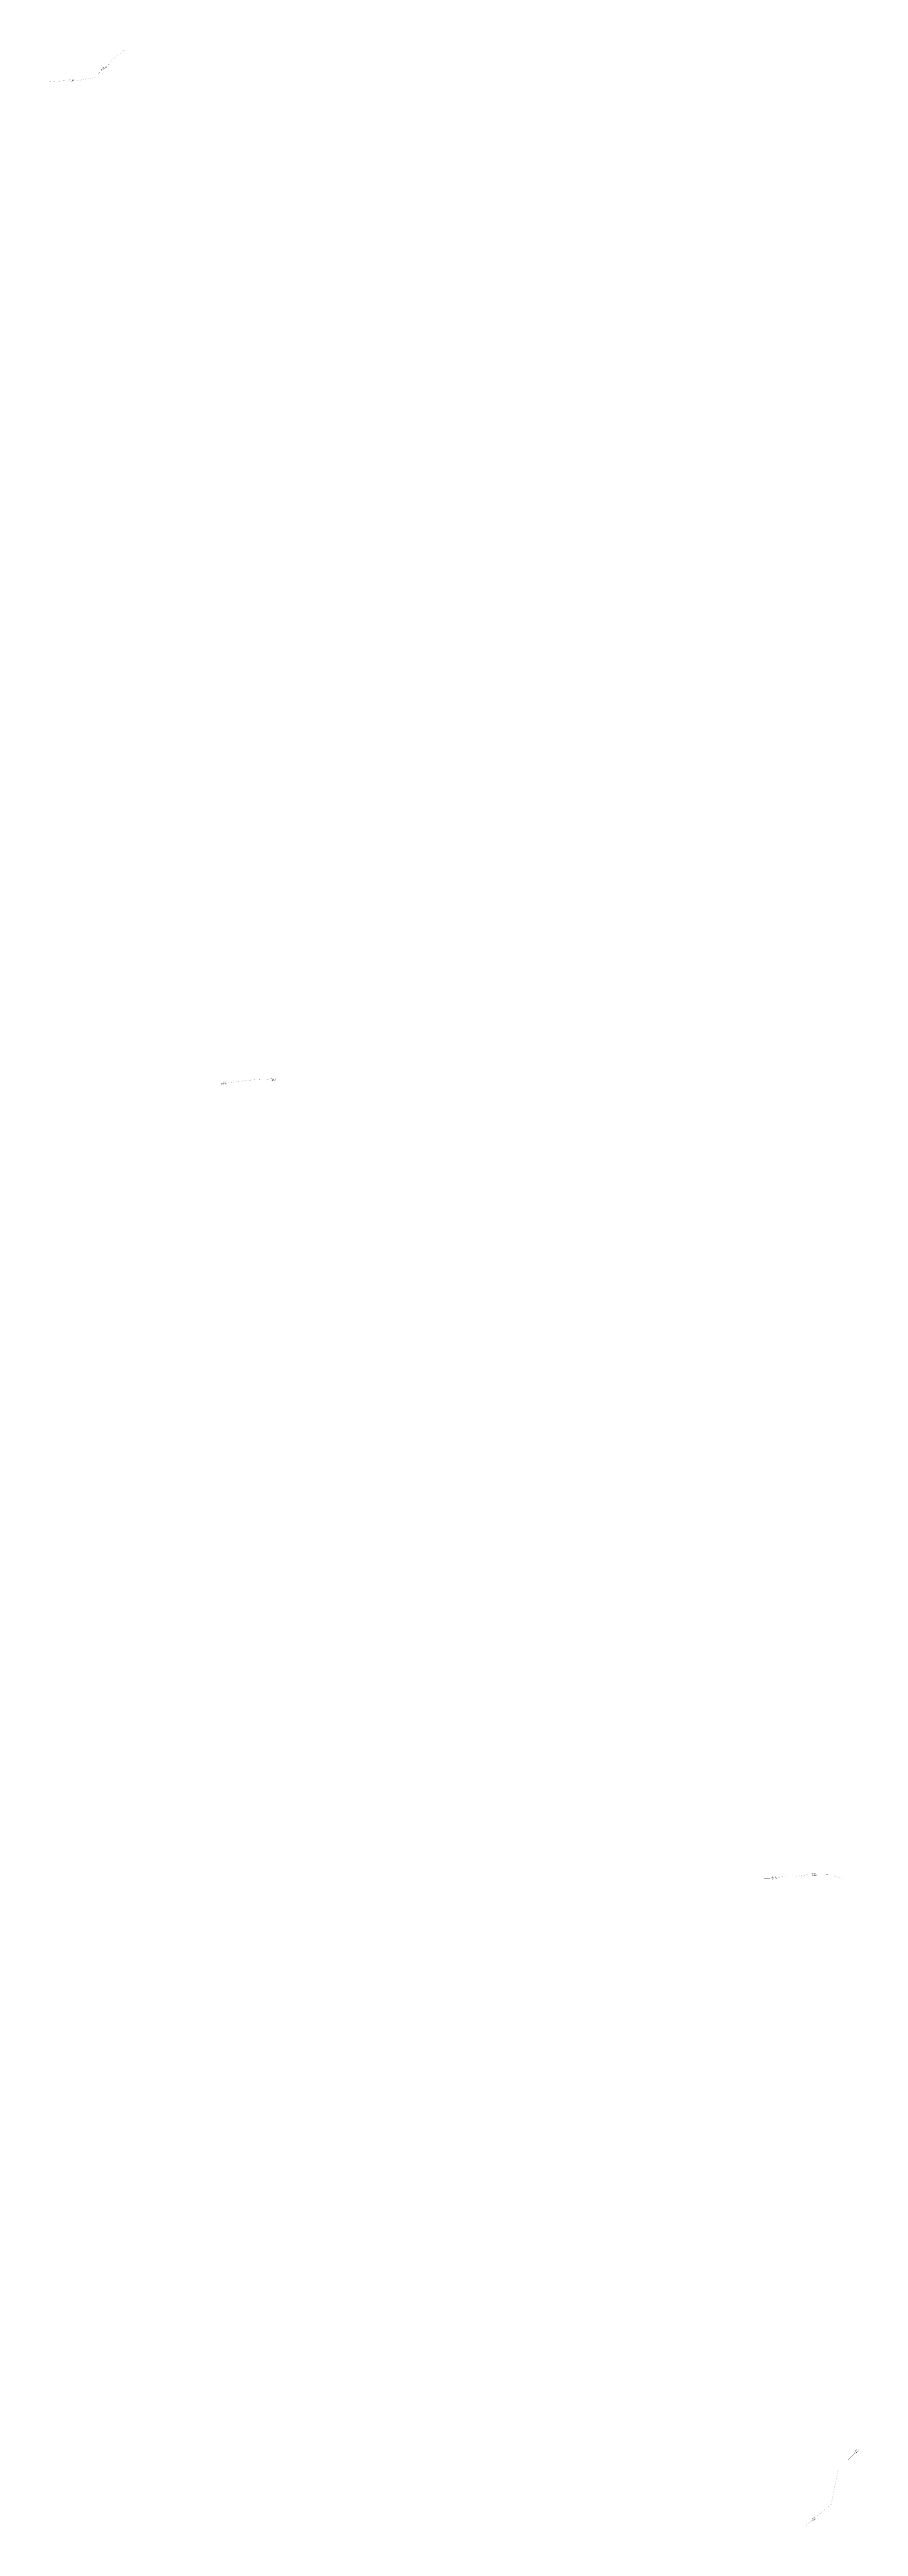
# Model space of a CAD drawing. Header units: metres. Extents: x 294982 to 323089, y 7412041 to 7462575.
# Drawn here: x 294982 to 301289, y 7443271 to 7462575 of the extents above; entities that cross this region are included whole.
import ezdxf

# ---------------------------------------------------------------- set-up
doc = ezdxf.new("R2010")
doc.units = ezdxf.units.M
doc.header["$LTSCALE"] = 10
doc.header["$MEASUREMENT"] = 0
doc.linetypes.add('CENTER', pattern=[2, 1.25, -0.25, 0.25, -0.25])
doc.layers.add('DIVISA MUNICÍPIOS', color=22, linetype='CENTER')
doc.styles.add('ARIAL', font='arial.ttf')

msp = doc.modelspace()

# ---------------------------------------------------------------- linework, layer by layer
at = {"layer": 'DIVISA MUNICÍPIOS', "const_width": 0.5, "flags": 128}
for points in [[(294983, 7462323), (295120, 7462333), (295190, 7462330), (295265, 7462345), (295336, 7462358), (295383, 7462408), (295442, 7462458), (295472, 7462495), (295519, 7462534), (295576, 7462575)], [(296228, 7454520), (296375, 7454521), (296521, 7454541), (296651, 7454550), (296759, 7454543), (296859, 7454543), (296942, 7454543)], [(301156, 7448320), (301082, 7448348), (300987, 7448351), (300894, 7448350), (300799, 7448338), (300737, 7448338), (300660, 7448330), (300597, 7448323), (300507, 7448324), (300443, 7448324)]]:
    msp.add_lwpolyline(points, dxfattribs=at)
msp.add_lwpolyline([(301288, 7444032, 0.01796), (301289, 7443871), (301131, 7443711), (301076, 7443444), (300872, 7443271)], format="xyb", dxfattribs=at)

# ---------------------------------------------------------------- texts
at = {"layer": 'DIVISA MUNICÍPIOS', "style": 'ARIAL'}
for s, rotation, p in [('CAMPINAS', 358.1433, (295127, 7462335)), ('VALINHOS', 358.1433, (295127, 7462325)), ('CAMPINAS', 41.7044, (295387, 7462415)), ('VALINHOS', 41.7044, (295396, 7462409)), ('VALINHOS', 180.2127, (296364, 7454517)), ('VINHEDO', 180.2127, (296362, 7454531)), ('VINHEDO', 354.8783, (296705, 7454538)), ('VALINHOS', 354.8783, (296706, 7454551)), ('VINHEDO', 5.9285, (300610, 7448327)), ('LOUVEIRA', 5.9285, (300612, 7448314)), ('LOUVEIRA', 2.2037, (300921, 7448340)), ('VINHEDO', 2.2037, (300924, 7448353)), ('LOUVEIRA', 48.5724, (301254, 7443841)), ('JUNDIAÍ', 48.5724, (301267, 7443835)), ('LOUVEIRA', 42.8287, (300918, 7443314)), ('JUNDIAÍ', 42.8287, (300933, 7443310))]:
    msp.add_text(s, height=6, rotation=rotation, dxfattribs=at).set_placement(p)

doc.saveas('drawing.dxf')
